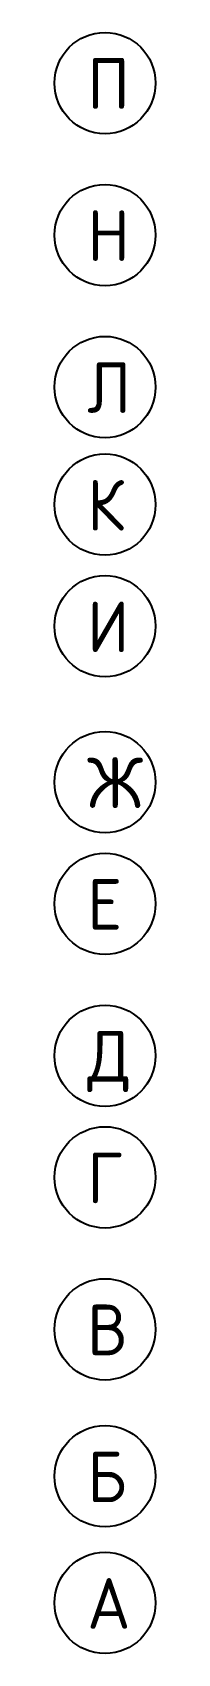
# Model space of a CAD drawing. Header units: millimetres. Extents: x -10810 to 173005, y -5940 to 37270.
# Drawn here: x -10810 to -8810, y 1097 to 33097 of the extents above; entities that cross this region are included whole.
import ezdxf

# ---------------------------------------------------------------- set-up
doc = ezdxf.new("R2010")
doc.units = ezdxf.units.MM
doc.linetypes.add('Штрих-пунктир', pattern=[24, 20, -1.5, 1, -1.5])
doc.layers.add('Оси 2', color=240, linetype='Continuous')
doc.styles.add('GOST-2.304_Type-B', font='GOST Common.ttf')

msp = doc.modelspace()

# ---------------------------------------------------------------- texts
at = {"layer": 'Оси 2', "linetype": 'Штрих-пунктир', "style": 'GOST-2.304_Type-B'}
for s, p in [('П', (-10162.696, 31586.76)), ('Н', (-10162.696, 28586.76)), ('Л', (-10162.696, 25586.76)), ('К', (-10162.696, 23266.76)), ('И', (-10162.696, 20866.76)), ('Ж', (-10162.696, 17786.76)), ('Е', (-10162.696, 15386.76)), ('Д', (-10162.696, 12386.76)), ('Г', (-10162.696, 9986.76)), ('В', (-10162.696, 6986.76)), ('Б', (-10162.696, 4086.76)), ('А', (-10162.696, 1586.76))]:
    msp.add_text(s, height=1000, dxfattribs=at).set_placement(p)

# ---------------------------------------------------------------- linework, layer by layer
at = {"layer": 'Оси 2'}
for centre in [(-9810, 32096.76), (-9810, 29096.76), (-9810, 26096.76), (-9810, 23776.76), (-9810, 21376.76), (-9810, 18296.76), (-9810, 15896.76), (-9810, 12896.76), (-9810, 10496.76), (-9810, 7496.76), (-9810, 4596.76), (-9810, 2096.76)]:
    msp.add_circle(centre, 1000, dxfattribs=at)

msp.set_redraw_order([(e.dxf.handle, doc.entitydb.next_handle()) for e in msp.query("TEXT MTEXT ATTDEF DIMENSION ARC_DIMENSION")])  # texts and dimensions are drawn at this point

doc.saveas('drawing.dxf')
